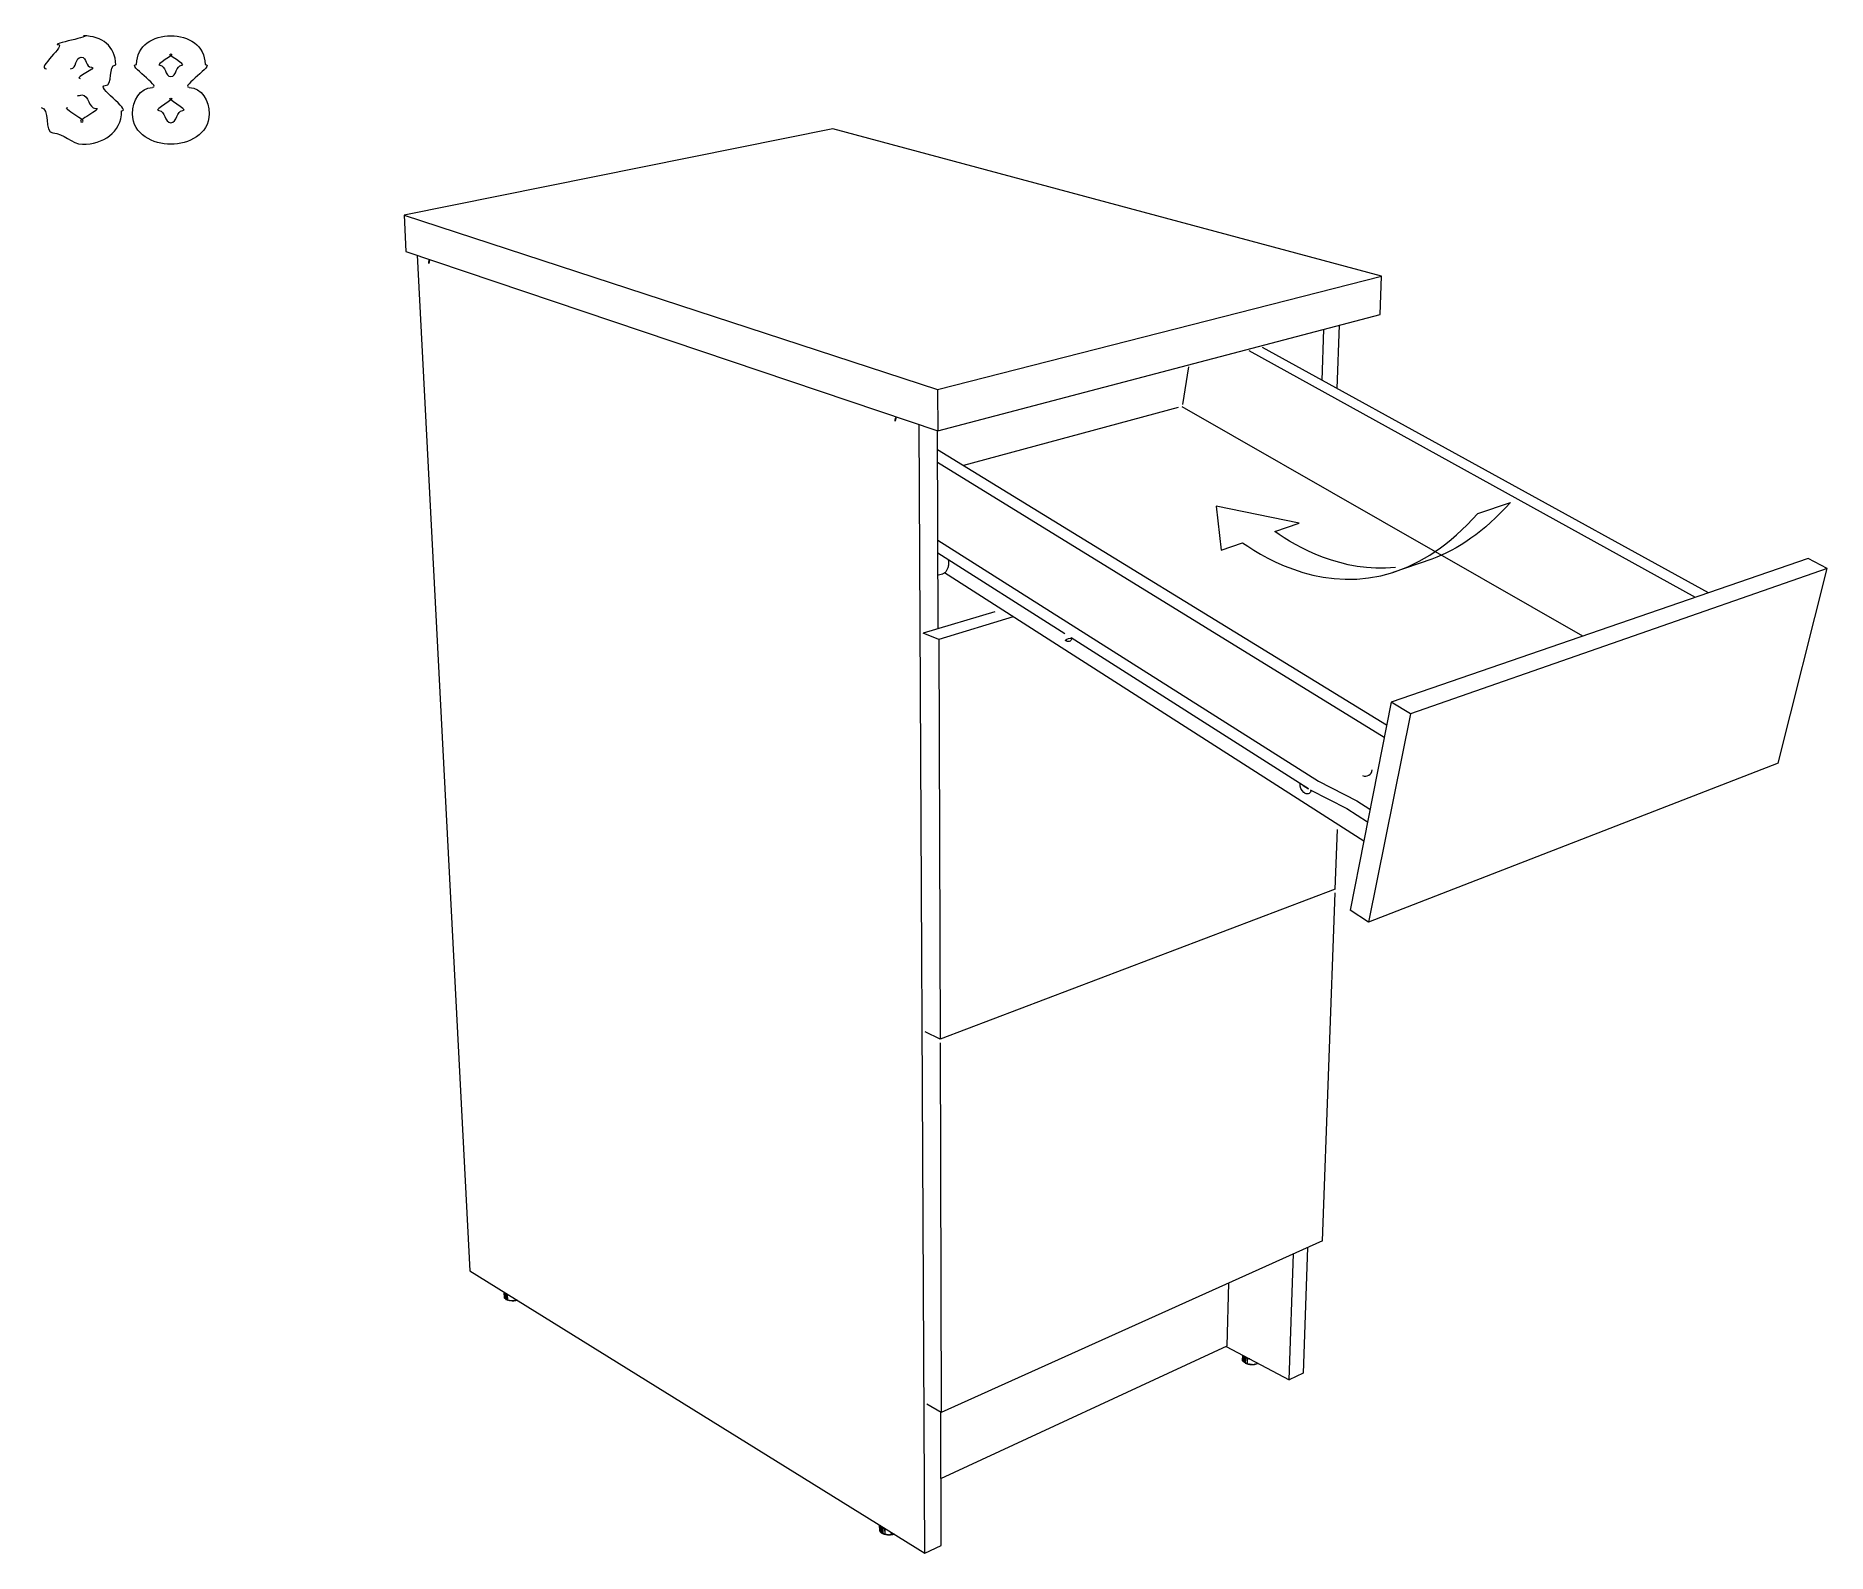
# Model space of a CAD drawing. Header units: metres. Extents: x -27.1 to 47.9, y -10.7 to 6.6.
# Drawn here: x 31.047 to 33.46, y -8.176 to -6.133 of the extents above; entities that cross this region are included whole.
import ezdxf

# ---------------------------------------------------------------- set-up
doc = ezdxf.new("R2010")
doc.units = ezdxf.units.M
doc.header["$MEASUREMENT"] = 0
doc.layers.add('PDF_Working_Num_Penna__255_Num_Penna__255_Num_Penna__255_Num_Penna__255_Num_Penna__255_Num_Penna__255', color=255, linetype='Continuous', lineweight=18)
doc.layers.add('PDF_Working_Num_Penna__7_Num_Penna__7_Num_Penna__7_Num_Penna__7_Num_Penna__7_Num_Penna__7', color=7, linetype='Continuous', lineweight=18)

msp = doc.modelspace()

# ---------------------------------------------------------------- linework, layer by layer
at = {"layer": 'PDF_Working_Num_Penna__255_Num_Penna__255_Num_Penna__255_Num_Penna__255_Num_Penna__255_Num_Penna__255', "color": 255, "linetype": 'Continuous', "lineweight": 18, "flags": 128}
for points in [[(32.9897, -6.7757), (33.0335, -6.7609)], [(32.9278, -6.8374), (32.8753, -6.8552)]]:
    msp.add_lwpolyline(points, dxfattribs=at)
at = {"layer": 'PDF_Working_Num_Penna__255_Num_Penna__255_Num_Penna__255_Num_Penna__255_Num_Penna__255_Num_Penna__255', "color": 255, "linetype": 'Continuous', "lineweight": 18}
for points in [[(32.8753, -6.8552), (32.9124, -6.8433), (32.9513, -6.819), (32.9897, -6.7757)], [(32.8753, -6.8552), (32.9124, -6.8433), (32.9513, -6.819), (32.9897, -6.7757)], [(33.0335, -6.7609), (32.9981, -6.8008), (32.9622, -6.8246), (32.9278, -6.8374)], [(33.0335, -6.7609), (32.9981, -6.8008), (32.9622, -6.8246), (32.9278, -6.8374)]]:
    msp.add_open_spline(points, degree=3, dxfattribs=at)
at = {"layer": 'PDF_Working_Num_Penna__7_Num_Penna__7_Num_Penna__7_Num_Penna__7_Num_Penna__7_Num_Penna__7', "color": 7, "linetype": 'Continuous', "lineweight": 18, "flags": 128}
for points in [[(32.1206, -6.2579), (31.5432, -6.3741)], [(32.8579, -6.5078), (32.8599, -6.4564), (32.1206, -6.2579)], [(31.5432, -6.3741), (32.2618, -6.6089), (32.8599, -6.4564)], [(31.5432, -6.3741), (31.5457, -6.423)], [(31.5457, -6.4231), (32.262, -6.6644), (32.8579, -6.5078)], [(31.5609, -6.4282), (31.6317, -7.796), (32.2448, -8.176), (32.2667, -8.1656)], [(32.7799, -6.5966), (32.7822, -6.5277)], [(32.8001, -6.6077), (32.8031, -6.5222)], [(33.2827, -6.8889), (32.6817, -6.557)], [(33.3003, -6.8828), (32.6994, -6.5524)], [(32.6, -6.5786), (32.5917, -6.6293)], [(32.2618, -6.6089), (32.262, -6.6644)], [(32.586, -6.6332), (32.2967, -6.7115)], [(33.1311, -6.9411), (32.5912, -6.6323)], [(32.2448, -8.176), (32.2371, -6.656)], [(32.2626, -6.9312), (32.2617, -6.6643)], [(32.8667, -7.0609), (32.2618, -6.6902)], [(32.8634, -7.0778), (32.2619, -6.7074)], [(32.7163, -6.8001), (32.7489, -6.7888), (32.6372, -6.7662), (32.6438, -6.8253), (32.6728, -6.8152)], [(32.9897, -6.7757), (33.0335, -6.7609)], [(32.2622, -6.8119), (32.7748, -7.1366)], [(32.4333, -6.938), (32.2623, -6.8292)], [(32.2762, -6.838), (32.2762, -6.8383), (32.2764, -6.8396), (32.2765, -6.8408), (32.2766, -6.8421), (32.2766, -6.8433), (32.2765, -6.8445), (32.2764, -6.8457), (32.2762, -6.8468), (32.276, -6.8479), (32.2757, -6.849), (32.2754, -6.8501), (32.275, -6.8511), (32.2745, -6.852), (32.274, -6.8529), (32.2735, -6.8537), (32.2728, -6.8545), (32.2722, -6.8552), (32.2714, -6.8559), (32.2707, -6.8564), (32.2699, -6.8569), (32.2691, -6.8572), (32.2683, -6.8575), (32.2632, -6.859)], [(33.4346, -6.8365), (32.8728, -7.03), (32.8175, -7.31)], [(33.4602, -6.8502), (32.8987, -7.0457), (32.8424, -7.3263)], [(32.9278, -6.8374), (32.8753, -6.8552)], [(33.394, -7.112), (33.4602, -6.8502)], [(33.4602, -6.8502), (33.4346, -6.8365)], [(32.8359, -7.2171), (32.2712, -6.856)], [(32.3389, -6.9082), (32.2424, -6.9372)], [(32.3636, -6.9151), (32.2634, -6.9454), (32.2652, -7.4837)], [(32.2634, -6.9454), (32.2424, -6.9372)], [(32.7545, -7.1423), (32.4417, -6.9434)], [(32.8987, -7.0457), (32.8728, -7.03)], [(33.394, -7.112), (32.8424, -7.3263), (32.8175, -7.31)], [(32.7748, -7.1366), (32.8264, -7.1629)], [(32.7639, -7.148), (32.8133, -7.1734)], [(32.8265, -7.163), (32.8443, -7.1742)], [(32.8133, -7.1734), (32.841, -7.191)], [(32.7975, -7.2819), (32.8004, -7.2016)], [(32.7975, -7.2819), (32.2652, -7.4837), (32.245, -7.4738)], [(32.7805, -7.7553), (32.7973, -7.2868)], [(32.2652, -7.4889), (32.2669, -7.9867)], [(32.7805, -7.7553), (32.2669, -7.9867), (32.2474, -7.9754)], [(32.7603, -7.7644), (32.7545, -7.9335), (32.7356, -7.9425)], [(32.7356, -7.9425), (32.7411, -7.7731)], [(32.6519, -7.8969), (32.6542, -7.8122)], [(32.2664, -8.0754), (32.6519, -7.8969)], [(32.6505, -7.8976), (32.7356, -7.9425)], [(32.2667, -8.1656), (32.2661, -7.9863)], [(32.2037, -8.1505), (32.2026, -8.1508), (32.2017, -8.1511), (32.2007, -8.1513), (32.1997, -8.1514), (32.1986, -8.1515), (32.1976, -8.1516), (32.1965, -8.1516), (32.1955, -8.1516), (32.1945, -8.1515), (32.1935, -8.1514), (32.1925, -8.1512), (32.1915, -8.151), (32.1906, -8.1508), (32.1897, -8.1505), (32.1888, -8.1502), (32.188, -8.1498), (32.1873, -8.1494), (32.1866, -8.149), (32.186, -8.1486), (32.1854, -8.1481), (32.185, -8.1476), (32.1846, -8.147), (32.1844, -8.1468)]]:
    msp.add_lwpolyline(points, dxfattribs=at)
for points in [[(31.5765, -6.4391), (31.5765, -6.4381), (31.5766, -6.4372), (31.5768, -6.4364), (31.577, -6.4356), (31.5772, -6.4349), (31.5776, -6.4344)], [(32.2047, -6.6515), (32.2047, -6.6504), (32.2049, -6.6494), (32.2051, -6.6485), (32.2054, -6.6477), (32.2058, -6.6469), (32.2063, -6.6463)], [(32.7545, -7.1423), (32.7617, -7.1469)], [(31.6783, -7.8253), (31.6781, -7.8252), (31.6782, -7.825), (31.6781, -7.8248)], [(31.6781, -7.8252), (31.6784, -7.8321), (31.6783, -7.8319)], [(31.6789, -7.826), (31.6787, -7.826), (31.6785, -7.8258), (31.6785, -7.8255)], [(31.6785, -7.8258), (31.6789, -7.8328)], [(31.6786, -7.825), (31.6789, -7.8255)], [(31.6796, -7.8266), (31.6794, -7.8266), (31.6792, -7.8264), (31.679, -7.8262)], [(31.6791, -7.8331), (31.679, -7.833)], [(31.6792, -7.8264), (31.6795, -7.8335), (31.6797, -7.8336)], [(31.6793, -7.826), (31.6799, -7.8264), (31.6805, -7.8269), (31.6812, -7.8273), (31.682, -7.8276), (31.6828, -7.8279)], [(31.6799, -7.8337), (31.6797, -7.8337)], [(31.6805, -7.8272), (31.6802, -7.8272), (31.68, -7.8271), (31.6798, -7.8268)], [(31.68, -7.827), (31.6804, -7.834)], [(31.6815, -7.8277), (31.6813, -7.8277), (31.6811, -7.8276), (31.681, -7.8275), (31.6807, -7.8274), (31.6805, -7.8272)], [(31.6807, -7.8343), (31.6805, -7.8343)], [(31.681, -7.8275), (31.6814, -7.8346), (31.6815, -7.8347)], [(31.6818, -7.8348), (31.6816, -7.8348)], [(31.6827, -7.8281), (31.6825, -7.8281), (31.6823, -7.8281), (31.6822, -7.828), (31.6818, -7.8278)], [(31.6822, -7.828), (31.6825, -7.835), (31.6826, -7.8351), (31.6828, -7.8352)], [(31.6829, -7.8352), (31.6827, -7.8352), (31.6826, -7.8351)], [(31.684, -7.8285), (31.6838, -7.8285), (31.6836, -7.8285), (31.6834, -7.8283), (31.683, -7.8282)], [(31.6837, -7.8354), (31.684, -7.8355), (31.6841, -7.8355)], [(31.6842, -7.8356), (31.684, -7.8356), (31.6838, -7.8355)], [(31.6843, -7.8285), (31.6842, -7.8285)], [(31.6851, -7.8356), (31.6853, -7.8358), (31.6855, -7.8358)], [(31.6856, -7.8358), (31.6854, -7.8359)], [(31.6865, -7.8358), (31.6868, -7.836)], [(31.6871, -7.836), (31.6869, -7.8361)], [(31.6881, -7.8359), (31.6884, -7.836), (31.6885, -7.836)], [(31.6886, -7.8361), (31.6884, -7.8361)], [(31.6886, -7.8361), (31.6887, -7.8359)], [(31.6896, -7.8359), (31.6899, -7.836)], [(31.6902, -7.8361), (31.69, -7.8361), (31.6898, -7.8361), (31.6896, -7.836)], [(31.6912, -7.8358), (31.6915, -7.8359), (31.6917, -7.8359)], [(31.6917, -7.8359), (31.6916, -7.836)], [(31.6927, -7.8357), (31.6929, -7.8357), (31.693, -7.8357)], [(31.6933, -7.8357), (31.6931, -7.8358)], [(31.6942, -7.8354), (31.6943, -7.8354), (31.6945, -7.8354)], [(31.6948, -7.8353), (31.6946, -7.8354)], [(32.6734, -7.9101), (32.6732, -7.91), (32.6732, -7.9098)], [(32.6737, -7.9107), (32.6735, -7.9178), (32.6736, -7.918)], [(32.674, -7.9109), (32.6738, -7.9108), (32.6737, -7.9107), (32.6736, -7.9104)], [(32.6737, -7.9099), (32.6741, -7.9104), (32.6745, -7.911), (32.6751, -7.9115)], [(32.6748, -7.9116), (32.6746, -7.9116), (32.6744, -7.9114), (32.6742, -7.9111)], [(32.6744, -7.9114), (32.6742, -7.9186), (32.6744, -7.9187)], [(32.6758, -7.9123), (32.6756, -7.9122), (32.6754, -7.9122), (32.6753, -7.912), (32.675, -7.9118)], [(32.6753, -7.9121), (32.6751, -7.9192), (32.6753, -7.9194)], [(32.6758, -7.912), (32.6766, -7.9124), (32.6775, -7.9129), (32.6785, -7.9133), (32.6795, -7.9136), (32.6806, -7.9139)], [(32.6769, -7.9129), (32.6767, -7.9129), (32.6765, -7.9128), (32.6764, -7.9126), (32.6761, -7.9124)], [(32.6764, -7.9127), (32.6762, -7.9198), (32.6763, -7.92), (32.6765, -7.92)], [(32.6781, -7.9134), (32.6779, -7.9134), (32.6778, -7.9134), (32.6776, -7.9132), (32.6772, -7.913)], [(32.6795, -7.9139), (32.6793, -7.9139), (32.6791, -7.9138), (32.6789, -7.9136), (32.6785, -7.9135)], [(32.6809, -7.9142), (32.6808, -7.9142), (32.6806, -7.9142), (32.6804, -7.9141), (32.6799, -7.914)], [(32.6824, -7.9145), (32.6821, -7.9145), (32.6819, -7.9144), (32.6814, -7.9143)], [(32.6738, -7.9181), (32.6736, -7.9181)], [(32.6745, -7.9189), (32.6743, -7.9188)], [(32.6755, -7.9195), (32.6753, -7.9195)], [(32.6766, -7.9202), (32.6763, -7.9201)], [(32.6779, -7.9206), (32.6777, -7.9206), (32.6775, -7.9205), (32.6774, -7.9204)], [(32.6778, -7.9207), (32.6776, -7.9206), (32.6774, -7.9206)], [(32.6787, -7.9209), (32.6789, -7.921), (32.6791, -7.921)], [(32.6801, -7.9212), (32.6804, -7.9214), (32.6806, -7.9214)], [(32.6806, -7.9215), (32.6804, -7.9215), (32.6803, -7.9214)], [(32.6816, -7.9215), (32.6817, -7.9216), (32.6819, -7.9217)], [(32.6822, -7.9217), (32.682, -7.9218)], [(32.6832, -7.9217), (32.6835, -7.9218)], [(32.6838, -7.9219), (32.6835, -7.9219), (32.6834, -7.9219)], [(32.6848, -7.9218), (32.6851, -7.922), (32.6853, -7.9219)], [(32.6854, -7.922), (32.6852, -7.922)], [(32.6854, -7.922), (32.6855, -7.9218)], [(32.6864, -7.9218), (32.6867, -7.9219)], [(32.687, -7.9219), (32.6868, -7.922)], [(32.6879, -7.9217), (32.6881, -7.9218)], [(32.6885, -7.9217), (32.6884, -7.9218)], [(32.6894, -7.9215), (32.6896, -7.9216)], [(32.6901, -7.9215), (32.6899, -7.9216), (32.6897, -7.9216)], [(32.6909, -7.9212), (32.691, -7.9212), (32.6912, -7.9212)], [(32.691, -7.9213), (32.6912, -7.9213), (32.6914, -7.9212), (32.6914, -7.9211)], [(32.6922, -7.9208), (32.6924, -7.9208)], [(32.6923, -7.9209), (32.6925, -7.9209), (32.6927, -7.9208)], [(32.1838, -8.1382), (32.1839, -8.1455)], [(32.1846, -8.1393), (32.1844, -8.1392), (32.1843, -8.139), (32.1842, -8.1387)], [(32.1843, -8.1391), (32.1844, -8.1466)], [(32.1844, -8.1467), (32.1843, -8.1465)], [(32.1848, -8.1388), (32.1852, -8.1394), (32.1857, -8.14)], [(32.1854, -8.1401), (32.1851, -8.1401), (32.185, -8.1399), (32.1848, -8.1395)], [(32.185, -8.1399), (32.185, -8.1474), (32.1852, -8.1476)], [(32.1853, -8.1477), (32.1852, -8.1477)], [(32.1862, -8.1409), (32.186, -8.1408), (32.1859, -8.1408), (32.1858, -8.1405), (32.1856, -8.1403)], [(32.1858, -8.1406), (32.1859, -8.1482), (32.1861, -8.1484)], [(32.1863, -8.1485), (32.1861, -8.1485)], [(32.1863, -8.1405), (32.1871, -8.141), (32.188, -8.1416), (32.1889, -8.142), (32.19, -8.1424)], [(32.1873, -8.1416), (32.1871, -8.1415), (32.1869, -8.1415), (32.1868, -8.1413), (32.1865, -8.1411)], [(32.1868, -8.1413), (32.1869, -8.1489), (32.1871, -8.1491)], [(32.1873, -8.1492), (32.1871, -8.1492)], [(32.1886, -8.1422), (32.1884, -8.1422), (32.1882, -8.1421), (32.1881, -8.142), (32.1877, -8.1417)], [(32.188, -8.142), (32.1881, -8.1495), (32.1883, -8.1497), (32.1885, -8.1498)], [(32.1886, -8.1498), (32.1883, -8.1498), (32.1882, -8.1497)], [(32.19, -8.1427), (32.1898, -8.1427), (32.1896, -8.1427), (32.1894, -8.1425), (32.189, -8.1423)], [(32.1894, -8.15), (32.1897, -8.1502), (32.1898, -8.1503)], [(32.19, -8.1504), (32.1898, -8.1504), (32.1896, -8.1503)], [(32.1915, -8.1431), (32.1913, -8.1431), (32.1911, -8.1431), (32.1909, -8.1431), (32.1904, -8.1428)], [(32.1909, -8.1505), (32.1912, -8.1507), (32.1913, -8.1507)], [(32.1925, -8.1509), (32.1928, -8.151), (32.193, -8.151)], [(32.1931, -8.1511), (32.1929, -8.1511), (32.1927, -8.1511)], [(32.1941, -8.1511), (32.1944, -8.1512), (32.1946, -8.1512)], [(32.1947, -8.1513), (32.1945, -8.1513)], [(32.1958, -8.1512), (32.1962, -8.1513), (32.1964, -8.1513)], [(32.1964, -8.1514), (32.1962, -8.1514)], [(32.1964, -8.1513), (32.1965, -8.1512)], [(32.1975, -8.1512), (32.1977, -8.1513), (32.1979, -8.1513)], [(32.1982, -8.1513), (32.198, -8.1514)], [(32.1992, -8.1511), (32.1994, -8.1511), (32.1996, -8.1511)], [(32.2009, -8.1509), (32.2011, -8.1509), (32.2013, -8.1509)], [(32.2015, -8.1508), (32.2013, -8.1509), (32.2011, -8.151)], [(32.2024, -8.1505), (32.2027, -8.1505), (32.2028, -8.1505)], [(32.2031, -8.1504), (32.203, -8.1505), (32.2028, -8.1506)]]:
    msp.add_lwpolyline(points, close=True, dxfattribs=at)
for points in [[(32.4427, -6.944, -0.515729), (32.4358, -6.9479), (32.4355, -6.9477), (32.4351, -6.9476), (32.4348, -6.9474), (32.4346, -6.9472), (32.4343, -6.947), (32.434, -6.9467, -0.21765)], [(32.6789, -7.9136), (32.6787, -7.9209, 0.302378), (32.6792, -7.9211)], [(32.1908, -8.1429), (32.1909, -8.1505, 0.329886), (32.1915, -8.1508)], [(32.1992, -8.1477), (32.1992, -8.1511, 0.253927), (32.1999, -8.1511)]]:
    msp.add_lwpolyline(points, format="xyb", close=True, dxfattribs=at)
for points in [[(32.7652, -7.1487, -0.515968), (32.7572, -7.1528), (32.7569, -7.1526), (32.7565, -7.1524), (32.7562, -7.1522), (32.7559, -7.152), (32.7556, -7.1518), (32.7552, -7.1515, -0.230765), (32.7503, -7.1396)], [(31.6953, -7.8354, -0.271808), (31.6787, -7.8324), (31.6783, -7.8253)], [(31.6954, -7.8354, -0.296693), (31.6784, -7.8322), (31.6785, -7.8323)], [(32.6937, -7.9204), (32.6935, -7.9204), (32.6937, -7.9205, -0.300948), (32.6732, -7.9173), (32.6731, -7.9173), (32.673, -7.9171), (32.6728, -7.9169), (32.6728, -7.9166), (32.673, -7.9095)], [(32.6938, -7.9205, -0.317792), (32.673, -7.9173), (32.6728, -7.9168), (32.6727, -7.9166)], [(32.2036, -8.1505, -0.281142), (32.1844, -8.1467), (32.1842, -8.1463), (32.1841, -8.1461), (32.1841, -8.1384)]]:
    msp.add_lwpolyline(points, format="xyb", dxfattribs=at)
at = {"layer": 'PDF_Working_Num_Penna__7_Num_Penna__7_Num_Penna__7_Num_Penna__7_Num_Penna__7_Num_Penna__7', "color": 7, "linetype": 'Continuous', "lineweight": 18}
msp.add_arc((32.8383, -7.1207), 0.00903, 243.045, 357.1231, dxfattribs=at)
for points in [[(31.0772, -6.1443), (31.0888, -6.1443), (31.0472, -6.1769), (31.0614, -6.1769)], [(31.1116, -6.1327), (31.1254, -6.1327), (31.0657, -6.1443), (31.0772, -6.1443)], [(31.1548, -6.1719), (31.1548, -6.1466), (31.1358, -6.1327), (31.1116, -6.1327)], [(31.183, -6.1712), (31.183, -6.1454), (31.2059, -6.1327), (31.2291, -6.1327)], [(31.2291, -6.1327), (31.2522, -6.1327), (31.2752, -6.1454), (31.2752, -6.1712)], [(31.0941, -6.1769), (31.1029, -6.1769), (31.0994, -6.1614), (31.1084, -6.1614)], [(31.1222, -6.175), (31.1315, -6.175), (31.0978, -6.1899), (31.1068, -6.1899)], [(31.1084, -6.1614), (31.1163, -6.1614), (31.114, -6.175), (31.1222, -6.175)], [(31.1407, -6.1997), (31.152, -6.1997), (31.1441, -6.1719), (31.1548, -6.1719)], [(31.2043, -6.2019), (31.2174, -6.2019), (31.1686, -6.1712), (31.183, -6.1712)], [(31.2291, -6.157), (31.2373, -6.157), (31.2058, -6.1723), (31.2142, -6.1723)], [(31.2142, -6.1723), (31.2226, -6.1723), (31.2208, -6.1875), (31.2291, -6.1875)], [(31.2439, -6.1723), (31.2524, -6.1723), (31.2208, -6.157), (31.2291, -6.157)], [(31.2291, -6.1875), (31.2373, -6.1875), (31.2355, -6.1723), (31.2439, -6.1723)], [(31.2752, -6.1712), (31.2895, -6.1712), (31.2408, -6.2019), (31.2538, -6.2019)], [(31.1627, -6.2338), (31.1765, -6.2338), (31.1259, -6.1997), (31.1407, -6.1997)], [(31.1032, -6.2133), (31.1052, -6.2133), (31.1071, -6.2123), (31.1093, -6.2123)], [(31.1093, -6.2123), (31.1192, -6.2123), (31.1177, -6.2304), (31.128, -6.2304)], [(31.1774, -6.2377), (31.1774, -6.22), (31.1873, -6.2022), (31.2043, -6.2022)], [(31.2291, -6.2164), (31.238, -6.2164), (31.2036, -6.2332), (31.2129, -6.2332)], [(31.2452, -6.2332), (31.2545, -6.2332), (31.2201, -6.2164), (31.2291, -6.2164)], [(31.2538, -6.2022), (31.2708, -6.2022), (31.2807, -6.22), (31.2807, -6.2377)], [(31.0544, -6.2293), (31.0663, -6.2293), (31.0583, -6.2634), (31.0699, -6.2634)], [(31.1091, -6.2485), (31.1202, -6.2485), (31.0795, -6.2293), (31.0903, -6.2293)], [(31.128, -6.2304), (31.1389, -6.2304), (31.0984, -6.2485), (31.1091, -6.2485)], [(31.1102, -6.2786), (31.1371, -6.2786), (31.1627, -6.2634), (31.1627, -6.2338)], [(31.2291, -6.2786), (31.2058, -6.2786), (31.1774, -6.2657), (31.1774, -6.2377)], [(31.2129, -6.2332), (31.2221, -6.2332), (31.2201, -6.2497), (31.2291, -6.2497)], [(31.2291, -6.2497), (31.238, -6.2497), (31.2361, -6.2332), (31.2452, -6.2332)], [(31.2807, -6.2377), (31.2807, -6.2657), (31.2524, -6.2786), (31.2291, -6.2786)], [(31.0699, -6.2634), (31.0854, -6.2634), (31.0948, -6.2786), (31.1102, -6.2786)], [(32.8753, -6.8552), (32.9124, -6.8433), (32.9513, -6.819), (32.9897, -6.7757)], [(33.0335, -6.7609), (32.9981, -6.8008), (32.9622, -6.8246), (32.9278, -6.8374)], [(32.8788, -6.8487), (32.8067, -6.8559), (32.7459, -6.8213), (32.7163, -6.8001)], [(32.6728, -6.8152), (32.7081, -6.8402), (32.7864, -6.8836), (32.8753, -6.8552)]]:
    msp.add_open_spline(points, degree=3, dxfattribs=at)

doc.saveas('drawing.dxf')
